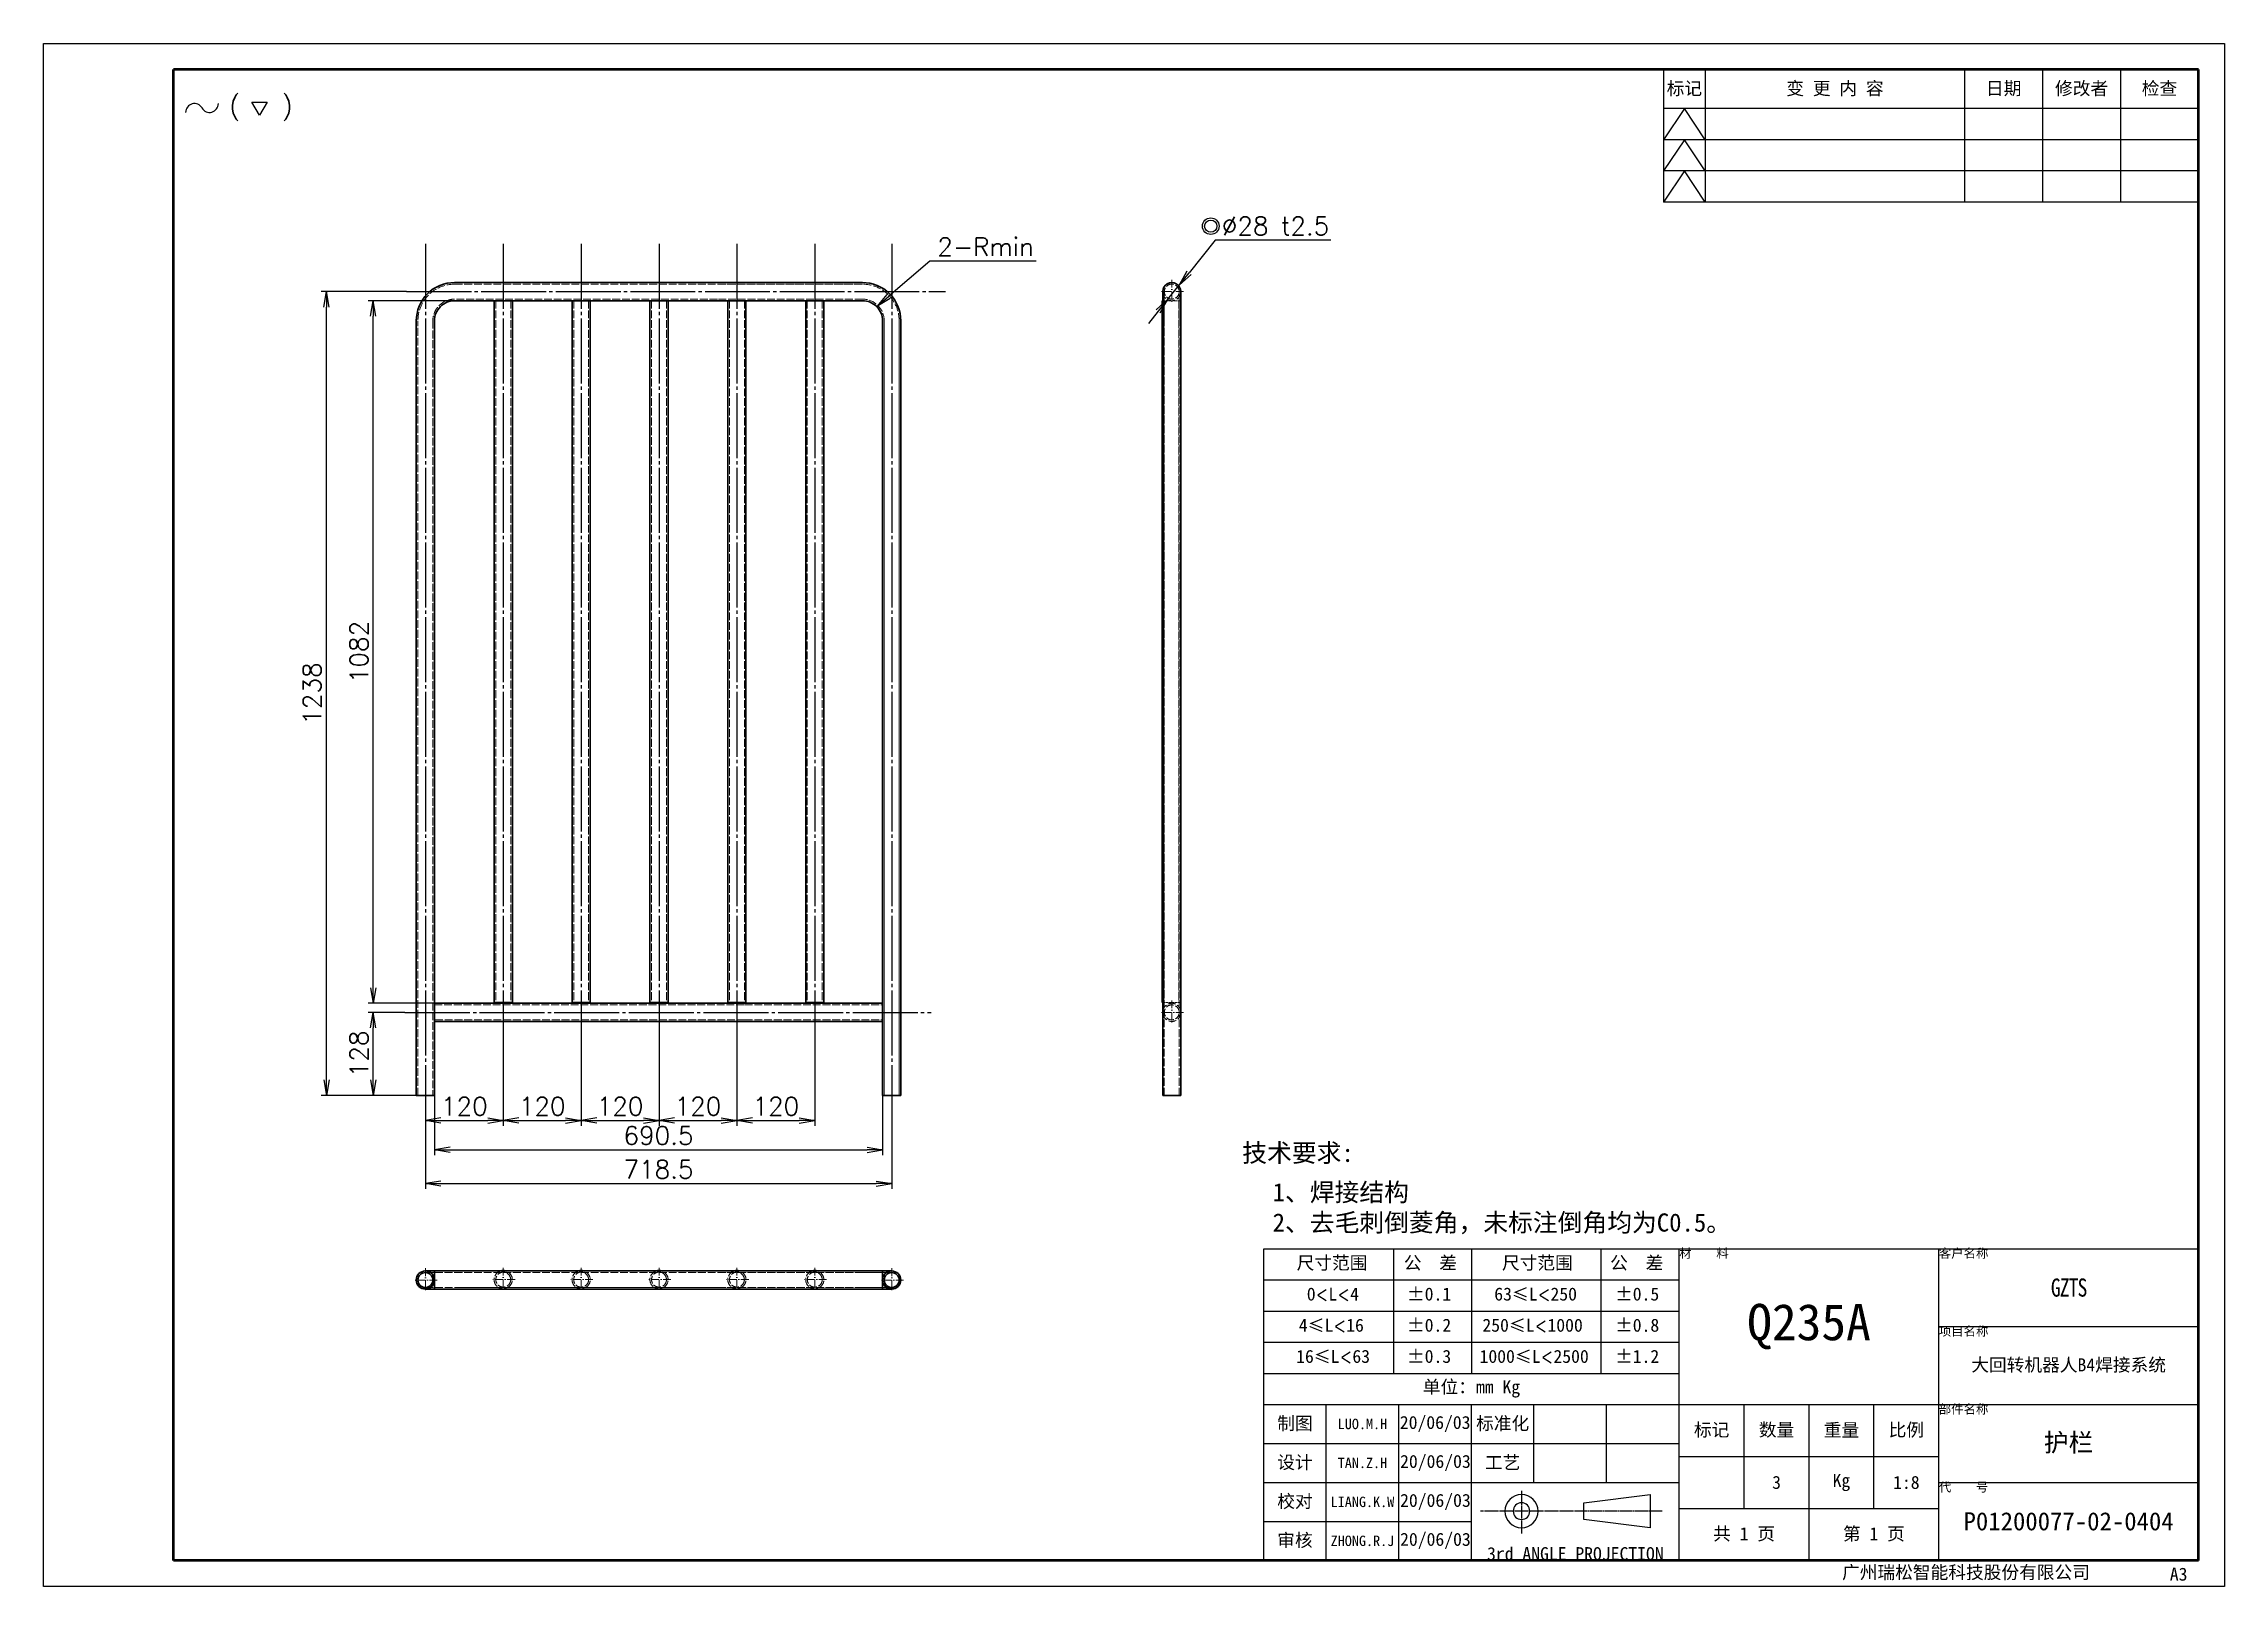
# Model space of a CAD drawing. Header units: millimetres. Extents: x -73083 to 81340, y -6859 to 6812.
# Drawn here: x 29747 to 33107, y -6850 to -4474 of the extents above; entities that cross this region are included whole.
import ezdxf

# ---------------------------------------------------------------- set-up
doc = ezdxf.new("R2010")
doc.units = ezdxf.units.MM
for name, pattern in [('AM_ISO02W050', [7.5, 6, -1.5]), ('AM_ISO08W050', [18, 12, -1.5, 3, -1.5]), ('CENTER-HOKUTO', [23, 20, -1, 1, -1]), ('DASHDOT', [18.5, 12, -3, 0.5, -3]), ('DASHED', [15, 12, -3])]:
    doc.linetypes.add(name, pattern=pattern)
doc.layers.add('A3', color=7, linetype='Continuous', plot=False)
for name, color, linetype, lineweight in [('AM_7', 2, 'AM_ISO08W050', 25), ('AM_HID', 1, 'AM_ISO02W050', 25), ('AM_VIS', 7, 'Continuous', 50), ('SOLID LINE', 7, 'Continuous', 30)]:
    doc.layers.add(name, color=color, linetype=linetype, lineweight=lineweight)
doc.layers.add('title_frame', color=7, linetype='Continuous')
doc.layers.add('word_dim', color=253, linetype='Continuous')
doc.styles.get("Standard").update_dxf_attribs({"font": 'romans.shx', "bigfont": 'bigfont.shx'})
doc.dimstyles.new('RS-1-8', dxfattribs={"dimscale": 8, "dimtxt": 3.5, "dimasz": 3, "dimexe": 1, "dimexo": 0, "dimgap": 1, "dimtad": 3, "dimdsep": 46, "dimtxsty": 'Standard', "dimblk1": 'OPEN', "dimblk2": 'OPEN', "dimsah": 1, "dimcen": 0, "dimclrd": 256, "dimclre": 256, "dimclrt": 3, "dimadec": 0, "dimazin": 0, "dimtfac": 1, "dimtmove": 0, "dimatfit": 3, "dimfxl": 0, "dimtolj": 1, "dimtzin": 0, "dimarcsym": 0})
doc.dimstyles.new('RS-1-8$3', dxfattribs={"dimscale": 8, "dimtxt": 3.5, "dimasz": 3, "dimexe": 1, "dimexo": 0, "dimgap": 1, "dimtad": 3, "dimtoh": 1, "dimdsep": 46, "dimtxsty": 'Standard', "dimblk1": 'OPEN', "dimblk2": 'OPEN', "dimsah": 1, "dimcen": 0, "dimclrd": 256, "dimclre": 256, "dimclrt": 3, "dimadec": 0, "dimazin": 0, "dimtfac": 1, "dimtmove": 0, "dimatfit": 3, "dimfxl": 0, "dimtolj": 1, "dimtzin": 0, "dimarcsym": 0})
doc.dimstyles.new('RS-1-8$4', dxfattribs={"dimscale": 8, "dimtxt": 3.5, "dimasz": 3, "dimexe": 1, "dimexo": 0, "dimgap": 1, "dimtad": 3, "dimtoh": 1, "dimdsep": 46, "dimtxsty": 'Standard', "dimblk1": 'OPEN', "dimblk2": 'OPEN', "dimsah": 1, "dimcen": 0, "dimclrd": 256, "dimclre": 256, "dimclrt": 3, "dimadec": 0, "dimazin": 0, "dimtfac": 1, "dimtmove": 0, "dimatfit": 3, "dimfxl": 0, "dimtolj": 1, "dimtzin": 0, "dimarcsym": 0})

msp = doc.modelspace()

# ---------------------------------------------------------------- texts
at = {"layer": 'SOLID LINE', "ltscale": 0.5}
for s, insert, char_height, width, attachment_point in [('\\pt120;{\\fSimHei|b0|i0|c134|p2;\\C3;标记}', (32274.62135, -4544.23226), 20, 64, 5), ('\\pt120;{\\fSimHei|b0|i0|c134|p2;\\C3;变 更 内 容}', (32506.62135, -4544.23226), 20, 400, 5), ('\\pt120;{\\fSimHei|b0|i0|c134|p2;\\C3;日期}', (32766.62135, -4544.23226), 20, 120, 5), ('\\pt120;{\\fSimHei|b0|i0|c134|p2;\\C3;修改者}', (32886.62135, -4544.23226), 20, 120, 5), ('\\pt120;{\\fSimHei|b0|i0|c134|p2;\\C3;检查}', (33006.62135, -4544.23226), 20, 120, 5), ('\\pt168;{\\fSimHei|b0|i0|c134|p2;\\C3;技术要求:}', (31593.42882, -6168.56079), 28, 240.4842079, 1), ('\\pt168;{\\fSimHei|b0|i0|c134|p2;\\C3;\\P1、焊接结构\\P2、去毛刺倒菱角，未标注倒角均为C0.5。}', (31640.22341, -6182.49045), 28, 892.7274818, 1), ('\\pt120;{\\fSimHei|b0|i0|c134|p2;\\C3;尺寸范围}', (31677.18105, -6342.00076), 20, 362.4121507, 1), ('\\pt120;{\\fSimHei|b0|i0|c134|p2;\\C3;公  差}', (31842.41098, -6342.00076), 20, 362.4121507, 1), ('\\pt120;{\\fSimHei|b0|i0|c134|p2;\\C3;尺寸范围}', (31993.56067, -6342.00076), 20, 362.4121507, 1), ('\\pt120;{\\fSimHei|b0|i0|c134|p2;\\C3;公  差}', (32160.26984, -6342.00076), 20, 362.4121507, 1), ('{\\fSimHei|b0|i0|c134|p2;\\C3;材    料}', (32266.62135, -6330.23226), 14, 400, 1), ('\\pt84;{\\fSimHei|b0|i0|c134|p2;\\C3;客户名称}', (32666.62135, -6330.23226), 14, 400, 1), ('{\\fSimHei|b0|i0|c134|p2;\\W0.8;\\T0.9;\\C3;GZTS}', (32866.62135, -6390.23226), 28, 400, 5), ('\\pt120;{\\fSimHei|b0|i0|c134|p2;\\C3;0\\Fromans,bigfont|c134;\\H0.9583x;<\\fSimHei|b0|i0|c134|p2;\\H1.044x;L\\Fromans,bigfont|c134;\\H0.9583x;<\\fSimHei|b0|i0|c134|p2;\\H1.044x;4}', (31692.8656, -6390.00076), 20, 362.4121507, 1), ('\\pt120;{\\fSimHei|b0|i0|c134|p2;\\C3;%%P0.1}', (31847.28008, -6390.00076), 20, 362.4121507, 1), ('\\pt120;{\\fSimHei|b0|i0|c134|p2;\\C3;63\\H0.9583x;≤\\H1.044x;L\\Fromans,bigfont|c134;\\H0.9579x;<\\fSimHei|b0|i0|c134|p2;\\H1.044x;250}', (31981.6908, -6390.00076), 20, 362.4121507, 1), ('\\pt120;{\\fSimHei|b0|i0|c134|p2;\\C3;%%P0.5}', (32167.84268, -6390.00076), 20, 362.4121507, 1), ('\\pt336;{\\fSimHei|b0|i0|c134|p2;\\C3;Q235A}', (32466.62135, -6450.23226), 56, 400, 5), ('\\pt120;{\\fSimHei|b0|i0|c134|p2;\\C3;4\\H0.9583x;≤\\H1.043x;L\\Fromans,bigfont|c134;\\H0.9588x;<\\fSimHei|b0|i0|c134|p2;\\H1.043x;16}', (31680.59347, -6438.00076), 20, 362.4121507, 1), ('\\pt120;{\\fSimHei|b0|i0|c134|p2;\\C3;%%P0.2}', (31847.28008, -6438.00076), 20, 362.4121507, 1), ('\\pt120;{\\fSimHei|b0|i0|c134|p2;\\C3;250\\H0.9583x;≤\\H1.044x;L\\Fromans,bigfont|c134;\\H0.9579x;<\\fSimHei|b0|i0|c134|p2;\\H1.044x;1000}', (31963.42968, -6438.00076), 20, 362.4121507, 1), ('\\pt120;{\\fSimHei|b0|i0|c134|p2;\\C3;%%P0.8}', (32167.84268, -6438.00076), 20, 362.4121507, 1), ('\\pt84;{\\fSimHei|b0|i0|c134|p2;\\C3;项目名称}', (32666.62135, -6450.23226), 14, 400, 1), ('\\pt120;{\\fSimHei|b0|i0|c134|p2;\\C3;%%P0.3}', (31847.28008, -6486.00076), 20, 362.4121507, 1), ('\\pt120;{\\fSimHei|b0|i0|c134|p2;\\C3;%%P1.2}', (32167.84268, -6486.00076), 20, 362.4121507, 1), ('\\pt120;{\\fSimHei|b0|i0|c134|p2;\\C3;16\\H0.9583x;≤\\H1.044x;L\\Fromans,bigfont|c134;\\H0.9579x;<\\fSimHei|b0|i0|c134|p2;\\H1.044x;63}', (31676.47308, -6486.00076), 20, 362.4121507, 1), ('{\\fSimHei|b0|i0|c134|p2;\\C3;大回转机器人B4焊接系统}', (32866.62135, -6510.23226), 20, 400, 5), ('\\pt120;{\\fSimHei|b0|i0|c134|p2;\\C3;单位：mm Kg}', (31946.62135, -6546.23226), 20, 640, 5), ('\\pt84;{\\fSimHei|b0|i0|c134|p2;\\C3;部件名称}', (32666.62135, -6570.23226), 14, 400, 1), ('\\pt120;{\\fSimHei|b0|i0|c134|p2;\\C3;制图}', (31674.62135, -6600.23226), 20, 96, 5), ('\\pt60;{\\fSimHei|b0|i0|c134|p2;\\C3;制图}', (31674.62135, -6600.23226), 20, 96, 5), ('\\pt288;{\\fSimHei|b0|i0|c134|p2;\\H0.8x;\\C3;LUO.M.H}', (31778.62135, -6600.23226), 20, 112, 5), ('\\pt60;{\\fSimHei|b0|i0|c134|p2;\\C3;20/06/03}', (31890.62135, -6600.23226), 20, 112, 5), ('\\pt120;{\\fSimHei|b0|i0|c134|p2;\\C3;标准化}', (31994.62135, -6600.23226), 20, 96, 5), ('\\pt120;{\\fSimHei|b0|i0|c134|p2;\\C3;标记}', (32316.62135, -6610.23226), 20, 100, 5), ('\\pt120;{\\fSimHei|b0|i0|c134|p2;\\C3;数量}', (32416.62135, -6610.23226), 20, 100, 5), ('\\pt120;{\\fSimHei|b0|i0|c134|p2;\\C3;重量}', (32516.62135, -6610.23226), 20, 100, 5), ('\\pt120;{\\fSimHei|b0|i0|c134|p2;\\C3;比例}', (32616.62135, -6610.23226), 20, 100, 5), ('{\\fSimHei|b0|i0|c134|p2;\\C3;护栏}', (32866.62135, -6630.23226), 28, 400, 5), ('\\pt120;{\\fSimHei|b0|i0|c134|p2;\\C3;设计}', (31674.62135, -6660.23226), 20, 96, 5), ('\\pt60;{\\fSimHei|b0|i0|c134|p2;\\C3;设计}', (31674.62135, -6660.23226), 20, 96, 5), ('\\pt288;{\\fSimHei|b0|i0|c134|p2;\\H0.8x;\\C3;TAN.Z.H}', (31778.62135, -6660.23226), 20, 112, 5), ('\\pt60;{\\fSimHei|b0|i0|c134|p2;\\C3;20/06/03}', (31891.02643, -6660.23226), 20, 111.1898286, 5), ('\\pt120;{\\fSimHei|b0|i0|c134|p2;\\C3;工艺}', (31994.62135, -6660.23226), 20, 96, 5), ('\\pt120;{\\fSimHei|b0|i0|c134|p2;\\C3;3}', (32416.62135, -6690.23226), 20, 100, 5), ('\\pt120;{\\fSimHei|b0|i0|c134|p2;\\C3;Kg}', (32516.62135, -6690.23226), 20, 100, 5), ('\\pt120;{\\fSimHei|b0|i0|c134|p2;\\C3;1:8}', (32616.62135, -6690.23226), 20, 100, 5), ('\\pt120;{\\fSimHei|b0|i0|c134|p2;\\C3;校对}', (31674.62135, -6720.23226), 20, 96, 5), ('\\pt60;{\\fSimHei|b0|i0|c134|p2;\\C3;校对}', (31674.62135, -6720.23226), 20, 96, 5), ('\\pt288;{\\fSimHei|b0|i0|c134|p2;\\H0.8x;\\C3;LIANG.K.W}', (31778.62135, -6720.23226), 20, 112, 5), ('\\pt60;{\\fSimHei|b0|i0|c134|p2;\\C3;20/06/03}', (31891.02643, -6720.23226), 20, 111.1898286, 5), ('\\pt84;{\\fSimHei|b0|i0|c134|p2;\\C3;代    号}', (32666.62135, -6690.23226), 14, 400, 1), ('{\\fSimHei|b0|i0|c134|p2;\\C3;P01200077-02-0404}', (32866.62135, -6750.23226), 28, 400, 5), ('\\pt120;{\\fSimHei|b0|i0|c134|p2;\\C3;审核}', (31674.62135, -6780.23226), 20, 96, 5), ('\\pt60;{\\fSimHei|b0|i0|c134|p2;\\C3;审核}', (31674.62135, -6780.23226), 20, 96, 5), ('\\pt288;{\\fSimHei|b0|i0|c134|p2;\\H0.8x;\\C3;ZHONG.R.J}', (31778.62135, -6780.23226), 20, 112, 5), ('\\pt60;{\\fSimHei|b0|i0|c134|p2;\\C3;20/06/03}', (31891.02643, -6780.23226), 20, 111.1898286, 5), ('\\pt120;{\\fSimHei|b0|i0|c134|p2;\\C3;共 1 页}', (32366.62135, -6770.23226), 20, 200, 5), ('\\pt120;{\\fSimHei|b0|i0|c134|p2;\\C3;第 1 页}', (32566.62135, -6770.23226), 20, 200, 5), ('{\\fSimHei|b0|i0|c134|p2;\\C3;3rd ANGLE PROJECTION}', (32106.62135, -6810.23226), 20, 320, 8), ('\\pt120;{\\fSimHei|b0|i0|c134|p2;\\C3;广州瑞松智能科技股份有限公司}', (32517.57026, -6818.51608), 20, 628.4944651, 1), ('\\pt120;{\\fSimHei|b0|i0|c134|p2;\\C3;A3}', (33022.53231, -6821.4115), 20, 628.4944651, 1)]:
    msp.add_mtext(s, dxfattribs=dict(at, insert=insert, char_height=char_height, width=width, attachment_point=attachment_point))
at = {"layer": 'SOLID LINE', "ltscale": 0.5, "insert": (31959.04009, -6486.00076), "char_height": 20, "width": 362.4121507, "attachment_point": 1, "line_spacing_factor": 0.72}
msp.add_mtext('\\pt120;{\\fSimHei|b0|i0|c134|p2;\\C3;1000\\H0.9583x;≤\\H1.044x;L\\Fromans,bigfont|c134;\\H0.9579x;<\\fSimHei|b0|i0|c134|p2;\\H1.044x;2500}', dxfattribs=at)

# ---------------------------------------------------------------- blocks, each defined once
blk = doc.blocks.new('shiage0')
at = {"layer": 'word_dim', "color": 3, "linetype": 'Continuous'}
for centre, start, end in [((1.69, 0), 30, 180), ((4.61, 1.69), 210, 0)]:
    blk.add_arc(centre, 1.69, start, end, dxfattribs=at)
blk = doc.blocks.new('12')
at = {"layer": 'title_frame', "color": 3, "linetype": 'Continuous'}
blk.add_lwpolyline([(20.46, 3.03), (19.01, 5.53), (21.9, 5.53)], close=True, dxfattribs=at)
blk.add_blockref('shiage0', (6.23, 3.56), dxfattribs=at)
blk.add_text('(   )', height=3.5, dxfattribs=at).set_placement((14.64, 3.08))
blk = doc.blocks.new('_Open')
at = {"color": 0, "lineweight": -2}
for p, q in [((-1, 0.17), (0, 0)), ((-1, -0.17), (0, 0)), ((0, 0), (-1, 0))]:
    blk.add_line(p, q, dxfattribs=at)
blk = doc.blocks.new('*D442')
at = {"layer": 'DEFPOINTS', "color": 0, "ltscale": 5}
for p in [(30334.8, -6114.2), (31053.3, -6114.2), (31053.3, -6230)]:
    blk.add_point(p, dxfattribs=at)
at = {"layer": 'word_dim', "lineweight": -2, "ltscale": 5}
for p, q in [((30334.8, -6114.2), (30334.8, -6238)), ((31053.3, -6114.2), (31053.3, -6238)), ((30358.8, -6230), (31029.3, -6230))]:
    blk.add_line(p, q, dxfattribs=at)
at = {"layer": 'word_dim', "lineweight": -2, "ltscale": 5, "xscale": 24, "yscale": 24, "zscale": 24, "rotation": 180}
blk.add_blockref('_Open', (30334.8, -6230), dxfattribs=at)
at = {"layer": 'word_dim', "lineweight": -2, "ltscale": 5, "xscale": 24, "yscale": 24, "zscale": 24}
blk.add_blockref('_Open', (31053.3, -6230), dxfattribs=at)
at = {"layer": 'word_dim', "color": 3, "ltscale": 5, "insert": (30694, -6208), "char_height": 28, "attachment_point": 5}
blk.add_mtext('\\A1;718.5', dxfattribs=at)
blk = doc.blocks.new('*D443')
at = {"layer": 'DEFPOINTS', "color": 0, "ltscale": 5}
for p in [(30182.3, -4856.2), (30305.7, -4856.2), (30320.8, -6094.2)]:
    blk.add_point(p, dxfattribs=at)
at = {"layer": 'word_dim', "lineweight": -2, "ltscale": 5}
for p, q in [((30305.7, -4856.2), (30174.3, -4856.2)), ((30182.3, -6070.2), (30182.3, -4880.2)), ((30320.8, -6094.2), (30174.3, -6094.2))]:
    blk.add_line(p, q, dxfattribs=at)
at = {"layer": 'word_dim', "lineweight": -2, "ltscale": 5, "xscale": 24, "yscale": 24, "zscale": 24}
for p, rotation in [((30182.3, -4856.2), 90), ((30182.3, -6094.2), 270)]:
    blk.add_blockref('_Open', p, dxfattribs=dict(at, rotation=rotation))
at = {"layer": 'word_dim', "color": 3, "ltscale": 5, "insert": (30160.3, -5475.2), "char_height": 28, "attachment_point": 5, "rotation": 90}
blk.add_mtext('\\A1;1238', dxfattribs=at)
blk = doc.blocks.new('*D444')
at = {"layer": 'DEFPOINTS', "color": 0, "ltscale": 5}
for p in [(30254.5, -5966.2), (30303.4, -5966.2), (30320.8, -6094.2)]:
    blk.add_point(p, dxfattribs=at)
at = {"layer": 'word_dim', "lineweight": -2, "ltscale": 5}
for p, q in [((30303.4, -5966.2), (30246.5, -5966.2)), ((30254.5, -6070.2), (30254.5, -5990.2)), ((30320.8, -6094.2), (30246.5, -6094.2))]:
    blk.add_line(p, q, dxfattribs=at)
at = {"layer": 'word_dim', "lineweight": -2, "ltscale": 5, "xscale": 24, "yscale": 24, "zscale": 24}
for p, rotation in [((30254.5, -5966.2), 90), ((30254.5, -6094.2), 270)]:
    blk.add_blockref('_Open', p, dxfattribs=dict(at, rotation=rotation))
at = {"layer": 'word_dim', "color": 3, "ltscale": 5, "insert": (30232.5, -6030.2), "char_height": 28, "attachment_point": 5, "rotation": 90}
blk.add_mtext('\\A1;128', dxfattribs=at)
blk = doc.blocks.new('*D445')
at = {"layer": 'DEFPOINTS', "color": 0, "ltscale": 5}
for p in [(30348.8, -6094.2), (31039.3, -6094.2), (31039.3, -6177.9)]:
    blk.add_point(p, dxfattribs=at)
at = {"layer": 'word_dim', "lineweight": -2, "ltscale": 5}
for p, q in [((30348.8, -6094.2), (30348.8, -6185.9)), ((31039.3, -6094.2), (31039.3, -6185.9)), ((30372.8, -6177.9), (31015.3, -6177.9))]:
    blk.add_line(p, q, dxfattribs=at)
at = {"layer": 'word_dim', "lineweight": -2, "ltscale": 5, "xscale": 24, "yscale": 24, "zscale": 24, "rotation": 180}
blk.add_blockref('_Open', (30348.8, -6177.9), dxfattribs=at)
at = {"layer": 'word_dim', "lineweight": -2, "ltscale": 5, "xscale": 24, "yscale": 24, "zscale": 24}
blk.add_blockref('_Open', (31039.3, -6177.9), dxfattribs=at)
at = {"layer": 'word_dim', "color": 3, "ltscale": 5, "insert": (30694, -6155.9), "char_height": 28, "attachment_point": 5}
blk.add_mtext('\\A1;690.5', dxfattribs=at)
blk = doc.blocks.new('*D446')
at = {"layer": 'DEFPOINTS', "color": 0, "ltscale": 5}
for p in [(30454.8, -5971.2), (30334.8, -6114.2), (30454.8, -6132.8)]:
    blk.add_point(p, dxfattribs=at)
at = {"layer": 'word_dim', "lineweight": -2, "ltscale": 5}
for p, q in [((30454.8, -5971.2), (30454.8, -6140.8)), ((30334.8, -6114.2), (30334.8, -6140.8)), ((30358.8, -6132.8), (30430.8, -6132.8))]:
    blk.add_line(p, q, dxfattribs=at)
at = {"layer": 'word_dim', "lineweight": -2, "ltscale": 5, "xscale": 24, "yscale": 24, "zscale": 24, "rotation": 180}
blk.add_blockref('_Open', (30334.8, -6132.8), dxfattribs=at)
at = {"layer": 'word_dim', "lineweight": -2, "ltscale": 5, "xscale": 24, "yscale": 24, "zscale": 24}
blk.add_blockref('_Open', (30454.8, -6132.8), dxfattribs=at)
at = {"layer": 'word_dim', "color": 3, "ltscale": 5, "insert": (30394.8, -6110.8), "char_height": 28, "attachment_point": 5}
blk.add_mtext('\\A1;120', dxfattribs=at)
blk = doc.blocks.new('*D447')
at = {"layer": 'DEFPOINTS', "color": 0, "ltscale": 5}
for p in [(30454.8, -5971.2), (30574.8, -5966.2), (30574.8, -6132.8)]:
    blk.add_point(p, dxfattribs=at)
at = {"layer": 'word_dim', "lineweight": -2, "ltscale": 5}
for p, q in [((30454.8, -5971.2), (30454.8, -6140.8)), ((30574.8, -5966.2), (30574.8, -6140.8)), ((30478.8, -6132.8), (30550.8, -6132.8))]:
    blk.add_line(p, q, dxfattribs=at)
at = {"layer": 'word_dim', "lineweight": -2, "ltscale": 5, "xscale": 24, "yscale": 24, "zscale": 24, "rotation": 180}
blk.add_blockref('_Open', (30454.8, -6132.8), dxfattribs=at)
at = {"layer": 'word_dim', "lineweight": -2, "ltscale": 5, "xscale": 24, "yscale": 24, "zscale": 24}
blk.add_blockref('_Open', (30574.8, -6132.8), dxfattribs=at)
at = {"layer": 'word_dim', "color": 3, "ltscale": 5, "insert": (30514.8, -6110.8), "char_height": 28, "attachment_point": 5}
blk.add_mtext('\\A1;120', dxfattribs=at)
blk = doc.blocks.new('*D448')
at = {"layer": 'DEFPOINTS', "color": 0, "ltscale": 5}
for p in [(30574.8, -5971.2), (30694.8, -5971.2), (30694.8, -6132.8)]:
    blk.add_point(p, dxfattribs=at)
at = {"layer": 'word_dim', "lineweight": -2, "ltscale": 5}
for p, q in [((30574.8, -5971.2), (30574.8, -6140.8)), ((30694.8, -5971.2), (30694.8, -6140.8)), ((30598.8, -6132.8), (30670.8, -6132.8))]:
    blk.add_line(p, q, dxfattribs=at)
at = {"layer": 'word_dim', "lineweight": -2, "ltscale": 5, "xscale": 24, "yscale": 24, "zscale": 24, "rotation": 180}
blk.add_blockref('_Open', (30574.8, -6132.8), dxfattribs=at)
at = {"layer": 'word_dim', "lineweight": -2, "ltscale": 5, "xscale": 24, "yscale": 24, "zscale": 24}
blk.add_blockref('_Open', (30694.8, -6132.8), dxfattribs=at)
at = {"layer": 'word_dim', "color": 3, "ltscale": 5, "insert": (30634.8, -6110.8), "char_height": 28, "attachment_point": 5}
blk.add_mtext('\\A1;120', dxfattribs=at)
blk = doc.blocks.new('*D449')
at = {"layer": 'DEFPOINTS', "color": 0, "ltscale": 5}
for p in [(30694.8, -5971.2), (30814.8, -5971.2), (30814.8, -6132.8)]:
    blk.add_point(p, dxfattribs=at)
at = {"layer": 'word_dim', "lineweight": -2, "ltscale": 5}
for p, q in [((30694.8, -5971.2), (30694.8, -6140.8)), ((30814.8, -5971.2), (30814.8, -6140.8)), ((30718.8, -6132.8), (30790.8, -6132.8))]:
    blk.add_line(p, q, dxfattribs=at)
at = {"layer": 'word_dim', "lineweight": -2, "ltscale": 5, "xscale": 24, "yscale": 24, "zscale": 24, "rotation": 180}
blk.add_blockref('_Open', (30694.8, -6132.8), dxfattribs=at)
at = {"layer": 'word_dim', "lineweight": -2, "ltscale": 5, "xscale": 24, "yscale": 24, "zscale": 24}
blk.add_blockref('_Open', (30814.8, -6132.8), dxfattribs=at)
at = {"layer": 'word_dim', "color": 3, "ltscale": 5, "insert": (30754.8, -6110.8), "char_height": 28, "attachment_point": 5}
blk.add_mtext('\\A1;120', dxfattribs=at)
blk = doc.blocks.new('*D450')
at = {"layer": 'DEFPOINTS', "color": 0, "ltscale": 5}
for p in [(30814.8, -5971.2), (30934.8, -5971.2), (30934.8, -6132.8)]:
    blk.add_point(p, dxfattribs=at)
at = {"layer": 'word_dim', "lineweight": -2, "ltscale": 5}
for p, q in [((30814.8, -5971.2), (30814.8, -6140.8)), ((30934.8, -5971.2), (30934.8, -6140.8)), ((30838.8, -6132.8), (30910.8, -6132.8))]:
    blk.add_line(p, q, dxfattribs=at)
at = {"layer": 'word_dim', "lineweight": -2, "ltscale": 5, "xscale": 24, "yscale": 24, "zscale": 24, "rotation": 180}
blk.add_blockref('_Open', (30814.8, -6132.8), dxfattribs=at)
at = {"layer": 'word_dim', "lineweight": -2, "ltscale": 5, "xscale": 24, "yscale": 24, "zscale": 24}
blk.add_blockref('_Open', (30934.8, -6132.8), dxfattribs=at)
at = {"layer": 'word_dim', "color": 3, "ltscale": 5, "insert": (30874.8, -6110.8), "char_height": 28, "attachment_point": 5}
blk.add_mtext('\\A1;120', dxfattribs=at)
blk = doc.blocks.new('*D451')
at = {"layer": 'DEFPOINTS', "color": 0, "ltscale": 5}
for p in [(31004.8, -4901.1), (31030.2, -4879.3)]:
    blk.add_point(p, dxfattribs=at)
at = {"layer": 'word_dim', "lineweight": -2, "ltscale": 5}
for p, q in [((31112, -4809.1), (31048.4, -4863.6)), ((31276, -4809.1), (31112, -4809.1))]:
    blk.add_line(p, q, dxfattribs=at)
at = {"layer": 'word_dim', "lineweight": -2, "ltscale": 5, "xscale": 24, "yscale": 24, "zscale": 24, "rotation": 220.637170508724}
blk.add_blockref('_Open', (31030.2, -4879.3), dxfattribs=at)
at = {"layer": 'word_dim', "color": 3, "ltscale": 5, "insert": (31198, -4787.1), "char_height": 28, "attachment_point": 5}
blk.add_mtext('\\A1;{\\Fromans,bigfont|c134;2-Rmin}', dxfattribs=at)
blk = doc.blocks.new('*D452')
at = {"layer": 'DEFPOINTS', "color": 0, "linetype": 'Continuous', "ltscale": 5}
for p in [(31478.8, -4867.8), (31496.4, -4846)]:
    blk.add_point(p, dxfattribs=at)
at = {"layer": 'word_dim', "linetype": 'Continuous', "lineweight": -2, "ltscale": 5}
for p, q in [((31551.6, -4777.1), (31511.4, -4827.2)), ((31729.7, -4777.1), (31551.6, -4777.1)), ((31478.8, -4867.8), (31496.4, -4846)), ((31463.8, -4886.5), (31448.8, -4905.2))]:
    blk.add_line(p, q, dxfattribs=at)
at = {"layer": 'word_dim', "linetype": 'Continuous', "lineweight": -2, "ltscale": 5, "xscale": 24, "yscale": 24, "zscale": 24}
for p, rotation in [((31496.4, -4846), 231.2568683288804), ((31478.8, -4867.8), 51.25686832888045)]:
    blk.add_blockref('_Open', p, dxfattribs=dict(at, rotation=rotation))
at = {"layer": 'word_dim', "color": 3, "linetype": 'Continuous', "ltscale": 5, "insert": (31644.7, -4755.1), "char_height": 28, "attachment_point": 5}
blk.add_mtext('\\A1;∅28 t2.5', dxfattribs=at)
blk = doc.blocks.new('*D453')
at = {"layer": 'DEFPOINTS', "color": 0, "ltscale": 5}
for p in [(30254.5, -4870.2), (30440.8, -4870.2), (30348.8, -5952.2)]:
    blk.add_point(p, dxfattribs=at)
at = {"layer": 'word_dim', "lineweight": -2, "ltscale": 5}
for p, q in [((30440.8, -4870.2), (30246.5, -4870.2)), ((30254.5, -5928.2), (30254.5, -4894.2)), ((30348.8, -5952.2), (30246.5, -5952.2))]:
    blk.add_line(p, q, dxfattribs=at)
at = {"layer": 'word_dim', "lineweight": -2, "ltscale": 5, "xscale": 24, "yscale": 24, "zscale": 24}
for p, rotation in [((30254.5, -4870.2), 90), ((30254.5, -5952.2), 270)]:
    blk.add_blockref('_Open', p, dxfattribs=dict(at, rotation=rotation))
at = {"layer": 'word_dim', "color": 3, "ltscale": 5, "insert": (30232.5, -5411.2), "char_height": 28, "attachment_point": 5, "rotation": 90}
blk.add_mtext('\\A1;1082', dxfattribs=at)

# ---------------------------------------------------------------- dimensions: what is measured, and where the dimension line sits
at = {"layer": 'word_dim', "linetype": 'Continuous', "ltscale": 5}
dim = msp.add_diameter_dim_2p(p1=(31478.84293, -4867.79372), p2=(31496.36617, -4845.95486), text='<> t2.5', dimstyle='RS-1-8$3', dxfattribs=at)
dim.commit()
dim.dimension.update_dxf_attribs({"geometry": '*D452', "text_midpoint": (31644.6574, -4777.12958), "dimtype": 163})
at = {"layer": 'word_dim', "ltscale": 5}
dim = msp.add_radius_dim(center=(31004.7974, -4901.0767), mpoint=(31030.21885, -4879.25927), text='{\\Fromans,bigfont|c134;2-Rmin}', dimstyle='RS-1-8$4', override={"dimtofl": 0}, dxfattribs=at)
dim.commit()
dim.dimension.update_dxf_attribs({"geometry": '*D451', "text_midpoint": (31197.95984, -4809.10673), "dimtype": 164})
for base, p1, p2, picture, middle in [((30182.25366, -4856.17958), (30320.79855, -6094.17957), (30305.73727, -4856.17958), '*D443', (30160.25366, -5475.17957)), ((30254.4693, -4870.17958), (30348.79855, -5952.17957), (30440.79753, -4870.17958), '*D453', (30232.4693, -5411.17957)), ((30254.4693, -5966.17957), (30320.79855, -6094.17957), (30303.38965, -5966.17957), '*D444', (30232.4693, -6030.17957))]:
    dim = msp.add_linear_dim(base=base, p1=p1, p2=p2, angle=90, dimstyle='RS-1-8', dxfattribs=at)
    dim.commit()
    dim.dimension.update_dxf_attribs({"geometry": picture, "text_midpoint": middle})
for base, p1, p2, picture, middle in [((30454.79753, -6132.77589), (30334.79855, -6114.17957), (30454.79753, -5971.17957), '*D446', (30394.79804, -6110.77589)), ((30574.7975, -6132.77589), (30454.79753, -5971.17957), (30574.7975, -5966.17957), '*D447', (30514.79751, -6110.77589)), ((30694.7975, -6132.77589), (30574.7975, -5971.17957), (30694.7975, -5971.17957), '*D448', (30634.7975, -6110.77589)), ((30814.7975, -6132.77589), (30694.7975, -5971.17957), (30814.7975, -5971.17957), '*D449', (30754.7975, -6110.77589)), ((30934.7975, -6132.77589), (30814.7975, -5971.17957), (30934.7975, -5971.17957), '*D450', (30874.7975, -6110.77589)), ((31053.29854, -6229.99711), (30334.79855, -6114.17957), (31053.29854, -6114.17957), '*D442', (30694.04854, -6207.99711)), ((31039.29854, -6177.89113), (30348.79855, -6094.17957), (31039.29854, -6094.17957), '*D445', (30694.04854, -6155.89113))]:
    dim = msp.add_linear_dim(base=base, p1=p1, p2=p2, dimstyle='RS-1-8', dxfattribs=at)
    dim.commit()
    dim.dimension.update_dxf_attribs({"geometry": picture, "text_midpoint": middle})

# ---------------------------------------------------------------- linework, layer by layer
at = {"layer": 'A3', "linetype": 'Continuous'}
msp.add_lwpolyline([(29746.62135, -4474.23226), (33106.62135, -4474.23226), (33106.62135, -6850.23226), (29746.62135, -6850.23226)], close=True, dxfattribs=at)
at = {"layer": 'AM_7', "linetype": 'DASHDOT', "lineweight": 13}
for p, q in [((31484.83943, -4837.97951), (31484.83943, -4874.37959)), ((31503.0395, -4856.17958), (31466.63948, -4856.17958)), ((31503.0395, -5966.17957), (31466.63948, -5966.17957)), ((31484.83943, -5947.97957), (31484.83943, -5984.37956)), ((30352.99855, -6378.48659), (30316.59855, -6378.48659)), ((30334.79855, -6360.28664), (30334.79855, -6396.68666)), ((30472.99751, -6377.84706), (30436.59755, -6377.84706)), ((30454.79753, -6359.64699), (30454.79753, -6396.04701)), ((30592.99751, -6377.84706), (30556.59755, -6377.84706)), ((30574.7975, -6359.64699), (30574.7975, -6396.04701)), ((30712.99751, -6377.84706), (30676.59755, -6377.84706)), ((30694.7975, -6359.64699), (30694.7975, -6396.04701)), ((30832.99751, -6377.84706), (30796.59755, -6377.84706)), ((30814.7975, -6359.64699), (30814.7975, -6396.04701)), ((30952.99751, -6377.84706), (30916.59749, -6377.84706)), ((30934.7975, -6359.64699), (30934.7975, -6396.04701)), ((31071.49855, -6378.48659), (31035.09852, -6378.48659)), ((31053.29854, -6360.28664), (31053.29854, -6396.68666))]:
    msp.add_line(p, q, dxfattribs=at)
at = {"layer": 'AM_HID', "linetype": 'DASHED', "lineweight": 13}
for p, q in [((30379.79854, -4844.67958), (30784.79854, -4844.67958)), ((30784.79854, -4867.67958), (30379.79854, -4867.67958)), ((30440.79753, -4870.17958), (30468.79753, -4870.17958)), ((30443.29753, -4870.17958), (30443.29753, -5951.17957)), ((30466.29753, -4870.17958), (30466.29753, -5951.17957)), ((30560.7975, -4870.17958), (30588.7975, -4870.17958)), ((30563.2975, -4870.17958), (30563.2975, -5951.17957)), ((30586.2975, -4870.17958), (30586.2975, -5951.17957)), ((30680.7975, -4870.17958), (30708.7975, -4870.17958)), ((30683.2975, -4870.17958), (30683.2975, -5951.17957)), ((30706.2975, -4870.17958), (30706.2975, -5951.17957)), ((31008.29854, -4842.17958), (30784.79854, -4842.17958)), ((30784.79854, -4844.67958), (31008.29854, -4844.67958)), ((31008.29854, -4844.67958), (30784.79854, -4844.67958)), ((31008.29854, -4867.67958), (30784.79854, -4867.67958)), ((30828.7975, -4870.17958), (30800.7975, -4870.17958)), ((30803.2975, -4870.17958), (30803.2975, -5951.17957)), ((30826.2975, -4870.17958), (30826.2975, -5951.17957)), ((30948.7975, -4870.17958), (30920.7975, -4870.17958)), ((30923.2975, -4870.17958), (30923.2975, -5951.17957)), ((30946.2975, -4870.17958), (30946.2975, -5951.17957)), ((31470.83943, -4901.17958), (31470.83943, -4870.15218)), ((31472.6999, -4870.17958), (31472.6999, -5951.17957)), ((31472.6999, -4870.17958), (31472.6999, -5951.17957)), ((31472.6999, -4870.17958), (31472.6999, -5951.17957)), ((31472.6999, -4870.17958), (31472.6999, -5951.17957)), ((31472.6999, -4870.17958), (31472.6999, -5951.17957)), ((31473.33943, -4856.17958), (31473.33943, -4901.17958)), ((31473.33943, -4901.17958), (31473.33943, -4856.20107)), ((31495.6999, -4870.17958), (31495.6999, -5951.17957)), ((31495.6999, -4870.17958), (31495.6999, -5951.17957)), ((31495.6999, -4870.17958), (31495.6999, -5951.17957)), ((31495.6999, -4870.17958), (31495.6999, -5951.17957)), ((31495.6999, -4870.17958), (31495.6999, -5951.17957)), ((31496.33943, -4856.17958), (31496.33943, -4901.17958)), ((31498.1999, -4870.17958), (31498.1999, -5951.17957)), ((31498.1999, -4870.17958), (31498.1999, -5951.17957)), ((31498.1999, -4870.17958), (31498.1999, -5951.17957)), ((31498.1999, -4870.17958), (31498.1999, -5951.17957)), ((31498.1999, -4870.17958), (31498.1999, -5951.17957)), ((31498.83943, -4901.17958), (31498.83943, -4856.17946)), ((30323.29855, -6094.17957), (30323.29855, -4901.17958)), ((30346.29855, -4901.17958), (30346.29855, -6094.17957)), ((31039.29854, -4901.17958), (31039.29854, -6094.17957)), ((31041.79854, -4901.17958), (31041.79854, -6094.17957)), ((31041.79854, -6094.17957), (31041.79854, -4901.17958)), ((31064.79854, -4901.17958), (31064.79854, -6094.17957)), ((31064.79854, -6094.17957), (31064.79854, -4901.17958)), ((31067.29854, -6094.17957), (31067.29854, -4901.17958)), ((31470.83943, -5951.17965), (31470.83943, -4901.17958)), ((31473.33943, -6094.17957), (31473.33943, -4901.17958)), ((31473.33943, -6094.17957), (31473.33943, -4901.17958)), ((31496.33943, -6094.17957), (31496.33943, -4901.17958)), ((31496.33943, -6094.17957), (31496.33943, -4901.17958)), ((31498.83943, -6094.17957), (31498.83943, -4901.17958)), ((30348.79855, -5977.67957), (30348.79855, -5954.67957)), ((30348.79855, -5954.67957), (30826.79854, -5954.67957)), ((30826.79854, -5977.67957), (30348.79855, -5977.67957)), ((30826.79854, -5954.67957), (31039.29854, -5954.67957)), ((30826.79854, -5977.67957), (31039.29854, -5977.67957)), ((31039.29854, -5980.17957), (31039.29854, -5952.17957)), ((30826.79854, -6366.98659), (30348.79855, -6366.98659)), ((30348.79857, -6364.48659), (30379.79854, -6364.48659)), ((30379.79854, -6364.48659), (30784.79854, -6364.48659)), ((30379.79854, -6366.98659), (30784.79854, -6366.98659)), ((31008.29854, -6364.48659), (30784.79854, -6364.48659)), ((31008.29854, -6366.98659), (30784.79854, -6366.98659)), ((31039.29854, -6366.98659), (30826.79854, -6366.98659)), ((31008.29854, -6364.48659), (31039.29854, -6364.48659)), ((31008.29854, -6366.98659), (31053.29854, -6366.98659)), ((30334.82002, -6389.98659), (30379.79854, -6389.98659)), ((30826.79854, -6389.98659), (30348.79855, -6389.98659)), ((30784.79854, -6389.98659), (30379.79854, -6389.98659)), ((31008.29854, -6389.98659), (30784.79854, -6389.98659)), ((31039.29854, -6389.98659), (30826.79854, -6389.98659)), ((31008.29854, -6389.98659), (31053.29854, -6389.98659))]:
    msp.add_line(p, q, dxfattribs=at)
at = {"layer": 'AM_HID', "linetype": 'DASHED', "lineweight": 13, "ltscale": 0.334012}
for p, q in [((31484.1999, -4870.17958), (31470.83943, -4870.17958)), ((31470.83943, -5951.17957), (31484.1999, -5951.17957))]:
    msp.add_line(p, q, dxfattribs=at)
at = {"layer": 'AM_HID', "linetype": 'DASHED', "lineweight": 13, "ltscale": 0.35}
for p, q in [((31498.1999, -4870.17958), (31484.1999, -4870.17958)), ((31484.1999, -5951.17957), (31498.1999, -5951.17957))]:
    msp.add_line(p, q, dxfattribs=at)
at = {"layer": 'AM_HID', "linetype": 'DASHED', "lineweight": 13, "ltscale": 0.2875}
msp.add_line((30348.79855, -6378.48659), (30348.79855, -6366.98659), dxfattribs=at)
at = {"layer": 'AM_HID', "linetype": 'DASHED', "lineweight": 13, "ltscale": 0.019095}
msp.add_line((30335.58334, -6389.95986), (30334.82002, -6389.98659), dxfattribs=at)
at = {"layer": 'AM_HID', "linetype": 'DASHED', "lineweight": 13}
for points in [[(31496.33943, -4901.17958), (31496.33943, -4857.2079), (31496.33943, -4856.20558), (31496.3127, -4855.39479)], [(30334.01376, -6367.01344), (30335.25659, -6366.98659), (30349.13475, -6366.98659), (30379.79854, -6366.98659)]]:
    msp.add_lwpolyline(points, dxfattribs=at)
for centre, radius in [((31484.83943, -4856.17958), 11.5), ((31484.83943, -5966.17957), 14), ((31484.83943, -5966.17957), 11.5), ((30454.79753, -6377.84706), 11.5), ((30574.7975, -6377.84706), 11.5), ((30694.7975, -6377.84706), 11.5), ((30814.7975, -6377.84706), 11.5), ((30934.7975, -6377.84706), 11.5)]:
    msp.add_circle(centre, radius, dxfattribs=at)
for centre, radius, start, end in [((30379.79854, -4901.17958), 56.5, 90.0000025, 180.00000501), ((30379.79854, -4901.17958), 33.5, 90.0000025, 180.00000501), ((31008.29854, -4901.17958), 59, 0, 90.0000025), ((31008.29854, -4901.17958), 56.5, 0, 90.0000025), ((31008.29854, -4901.17958), 56.5, 0, 90.0000025), ((31008.29854, -4901.17958), 33.5, 0, 90.0000025), ((31008.29854, -4901.17958), 33.5, 0, 90.0000025), ((31008.29854, -4901.17958), 31, 0, 90.0000025), ((31484.82124, -4856.1769), 13.98195, 179.63744491, 183.92914327), ((31484.83943, -4856.17958), 14, 180.00002231, 0.00001565), ((31484.54036, -4856.18849), 11.20087, 180.06432171, 183.97210516), ((30454.79753, -6377.84706), 14, 180.00000501, 72.61424775), ((30454.79753, -6377.84706), 14, 107.38575726, 180.00000501), ((30574.7975, -6377.84706), 14, 180.00000501, 72.61424775), ((30574.7975, -6377.84706), 14, 107.38575726, 180.00000501), ((30694.7975, -6377.84706), 14, 180.00000501, 72.61424775), ((30694.7975, -6377.84706), 14, 107.38575726, 180.00000501), ((30814.7975, -6377.84706), 14, 180.00000501, 72.61424775), ((30814.7975, -6377.84706), 14, 107.38575726, 180.00000501), ((30934.7975, -6377.84706), 14, 180.00000501, 72.61424775), ((30934.7975, -6377.84706), 14, 107.38575726, 180.00000501), ((30334.796, -6378.50844), 13.9784, 269.63977332, 273.9295351)]:
    msp.add_arc(centre, radius, start, end, dxfattribs=at)
at = {"layer": 'AM_VIS', "linetype": 'Continuous'}
for p, q in [((33066.62135, -4514.23226), (29946.62135, -4514.23226)), ((29946.62135, -6810.23226), (29946.62135, -4514.23226)), ((33066.62135, -6810.23226), (33066.62135, -4514.23226)), ((33066.62135, -6810.23226), (29946.62135, -6810.23226))]:
    msp.add_line(p, q, dxfattribs=at)
at = {"layer": 'AM_VIS', "lineweight": 35}
for p, q in [((30379.79854, -4842.17958), (30784.79854, -4842.17958)), ((30379.79854, -4870.17958), (30440.79753, -4870.17958)), ((30468.79753, -4870.17958), (30440.79753, -4870.17958)), ((30440.79753, -4870.17958), (30440.79753, -5951.17957)), ((30468.79753, -4870.17958), (30560.7975, -4870.17958)), ((30468.79753, -4870.17958), (30468.79753, -5951.17957)), ((30588.7975, -4870.17958), (30560.7975, -4870.17958)), ((30560.7975, -4870.17958), (30560.7975, -5951.17957)), ((30588.7975, -4870.17958), (30680.7975, -4870.17958)), ((30588.7975, -4870.17958), (30588.7975, -5951.17957)), ((30708.7975, -4870.17958), (30680.7975, -4870.17958)), ((30680.7975, -4870.17958), (30680.7975, -5951.17957)), ((30708.7975, -4870.17958), (30784.79854, -4870.17958)), ((30708.7975, -4870.17958), (30708.7975, -5951.17957)), ((30784.79854, -4842.17958), (31008.29854, -4842.17958)), ((30828.7975, -4870.17958), (30800.7975, -4870.17958)), ((30800.7975, -4870.17958), (30800.7975, -5951.17957)), ((30920.7975, -4870.17958), (30828.7975, -4870.17958)), ((30828.7975, -4870.17958), (30828.7975, -5951.17957)), ((30948.7975, -4870.17958), (30920.7975, -4870.17958)), ((30920.7975, -4870.17958), (30920.7975, -5951.17957)), ((31008.29854, -4870.17958), (30948.7975, -4870.17958)), ((30948.7975, -4870.17958), (30948.7975, -5951.17957)), ((31470.1999, -4870.17958), (31470.1999, -5951.17957)), ((31470.1999, -4870.17958), (31470.1999, -5951.17957)), ((31470.1999, -4870.17958), (31470.1999, -5951.17957)), ((31470.1999, -4870.17958), (31470.1999, -5951.17957)), ((31470.1999, -4870.17958), (31470.1999, -5951.17957)), ((31470.83943, -4856.17958), (31470.83943, -4901.17958)), ((31498.83943, -4856.17958), (31498.83943, -4901.17958)), ((30320.79855, -6094.17957), (30320.79855, -4901.17958)), ((30348.79855, -4901.17958), (30348.79855, -5711.17957)), ((31039.29854, -5952.17957), (31039.29854, -4901.17958)), ((31067.29854, -4901.17958), (31067.29854, -6094.17957)), ((31470.83943, -6094.17957), (31470.83943, -4901.17958)), ((31498.83943, -6094.17957), (31498.83943, -4901.17958)), ((30348.79855, -5713.67957), (30348.79855, -5738.67957)), ((30348.79855, -5741.17957), (30348.79855, -6094.17957)), ((31039.29854, -5952.17957), (30348.79855, -5952.17957)), ((30348.79855, -5980.17957), (30348.79855, -5959.46761)), ((31039.29854, -5980.17957), (30348.79855, -5980.17957)), ((30440.79753, -5951.17957), (30468.79753, -5951.17957)), ((30560.7975, -5951.17957), (30588.7975, -5951.17957)), ((30680.7975, -5951.17957), (30708.7975, -5951.17957)), ((30800.7975, -5951.17957), (30828.7975, -5951.17957)), ((30920.7975, -5951.17957), (30948.7975, -5951.17957)), ((31039.29854, -5959.46761), (31039.29854, -5980.17957)), ((31039.29854, -6094.17957), (31039.29854, -5980.17957)), ((31470.83943, -6094.17957), (31470.83943, -5951.17965)), ((30348.79855, -6094.17957), (30320.79855, -6094.17957)), ((31067.29854, -6094.17957), (31039.29854, -6094.17957)), ((31039.29854, -6364.48659), (30348.79855, -6364.48659)), ((31039.29854, -6364.48659), (31039.29854, -6390.77284)), ((30334.70813, -6392.48671), (30379.79854, -6392.48659)), ((31039.29854, -6392.48659), (30348.79855, -6392.48659)), ((30784.79854, -6392.48659), (30379.79854, -6392.48659)), ((31008.29854, -6392.48659), (30784.79854, -6392.48659)), ((31008.29854, -6392.48659), (31053.29854, -6392.48659))]:
    msp.add_line(p, q, dxfattribs=at)
at = {"layer": 'AM_VIS', "lineweight": 35, "ltscale": 0.399974}
msp.add_line((30800.7975, -4870.17958), (30784.79854, -4870.17958), dxfattribs=at)
at = {"layer": 'AM_VIS', "lineweight": 35, "ltscale": 0.015988}
for p, q in [((31470.83943, -4870.17958), (31470.1999, -4870.17958)), ((31470.1999, -5951.17957), (31470.83943, -5951.17957))]:
    msp.add_line(p, q, dxfattribs=at)
at = {"layer": 'AM_VIS', "lineweight": 35, "ltscale": 0.351595}
msp.add_line((31470.83943, -4870.15218), (31470.83943, -4856.0884), dxfattribs=at)
at = {"layer": 'AM_VIS', "lineweight": 35, "ltscale": 0.0625}
for p, q in [((30348.79855, -5711.17957), (30348.79855, -5713.67957)), ((30348.79855, -5738.67957), (30348.79855, -5741.17957))]:
    msp.add_line(p, q, dxfattribs=at)
at = {"layer": 'AM_VIS', "lineweight": 35, "ltscale": 0.182201}
for p, q in [((30348.79855, -5959.46761), (30348.79855, -5952.17957)), ((31039.29854, -5952.17957), (31039.29854, -5959.46761))]:
    msp.add_line(p, q, dxfattribs=at)
at = {"layer": 'AM_VIS', "lineweight": 35, "ltscale": 0.349939}
msp.add_line((31484.83699, -6094.17957), (31470.83943, -6094.17957), dxfattribs=at)
at = {"layer": 'AM_VIS', "lineweight": 35, "ltscale": 0.350061}
msp.add_line((31498.83943, -6094.17957), (31484.83699, -6094.17957), dxfattribs=at)
at = {"layer": 'AM_VIS', "lineweight": 35, "ltscale": 0.35}
for p, q in [((30348.79855, -6378.48659), (30348.79855, -6364.48659)), ((31039.29854, -6364.48659), (31053.29854, -6364.48659))]:
    msp.add_line(p, q, dxfattribs=at)
at = {"layer": 'AM_VIS', "lineweight": 35, "ltscale": 0.307156}
msp.add_line((30348.79855, -6390.77284), (30348.79855, -6378.48659), dxfattribs=at)
at = {"layer": 'AM_VIS', "lineweight": 35, "ltscale": 0.042844}
for p, q in [((30348.79855, -6392.48659), (30348.79855, -6390.77284)), ((31039.29854, -6390.77284), (31039.29854, -6392.48659))]:
    msp.add_line(p, q, dxfattribs=at)
at = {"layer": 'AM_VIS', "lineweight": 35}
msp.add_lwpolyline([(30333.84315, -6364.5193), (30335.07011, -6364.48659), (30342.39879, -6364.48659), (30348.79857, -6364.48659)], dxfattribs=at)
for centre, radius in [((30334.79855, -6378.48659), 14), ((30334.79855, -6378.48659), 11.5), ((31053.29854, -6378.48659), 14), ((31053.29854, -6378.48659), 11.5)]:
    msp.add_circle(centre, radius, dxfattribs=at)
for centre, radius, start, end in [((30379.79854, -4901.17958), 59, 90.0000025, 180.00000501), ((30379.79854, -4901.17958), 31, 90.0000025, 180.00000501), ((31008.29854, -4901.17958), 59, 0, 90.0000025), ((31008.29854, -4901.17958), 31, 0, 90.0000025), ((31484.83943, -4856.17958), 14, 0.00001565, 180.00002231), ((31484.47419, -4856.19057), 14.36521, 0.04457603, 3.85755979), ((30454.79753, -6377.84706), 14, 72.61424775, 107.38575726), ((30574.7975, -6377.84706), 14, 72.61424775, 107.38575726), ((30694.7975, -6377.84706), 14, 72.61424775, 107.38575726), ((30814.7975, -6377.84706), 14, 72.61424775, 107.38575726), ((30934.7975, -6377.84706), 14, 72.61424775, 107.38575726)]:
    msp.add_arc(centre, radius, start, end, dxfattribs=at)
at = {"layer": 'title_frame', "linetype": 'Continuous'}
for p, q in [((32242.62135, -4514.23226), (32242.62135, -4718.23226)), ((32306.62135, -4514.23226), (32306.62135, -4718.23226)), ((32706.62135, -4718.23226), (32706.62135, -4514.23226)), ((32826.62135, -4514.23226), (32826.62135, -4718.23226)), ((32946.62135, -4514.23226), (32946.62135, -4718.23226)), ((33066.62135, -4718.23226), (33066.62135, -4514.23226)), ((33066.62135, -4574.23226), (32242.62135, -4574.23226)), ((32274.62135, -4574.23226), (32242.62135, -4622.23226)), ((32306.62135, -4622.23226), (32274.62135, -4574.23226)), ((33066.62135, -4622.23226), (32242.62135, -4622.23226)), ((32274.62135, -4622.23226), (32242.62135, -4670.23226)), ((32306.62135, -4670.23226), (32274.62135, -4622.23226)), ((33066.62135, -4670.23226), (32242.62135, -4670.23226)), ((32274.62135, -4670.23226), (32242.62135, -4718.23226)), ((32306.62135, -4718.23226), (32274.62135, -4670.23226)), ((33066.62135, -4718.23226), (32242.62135, -4718.23226)), ((31626.62135, -6330.23226), (33066.62135, -6330.23226)), ((31626.62135, -6810.23226), (31626.62135, -6330.23226)), ((31826.62135, -6330.23226), (31826.62135, -6522.23226)), ((31946.62135, -6330.23226), (31946.62135, -6522.23226)), ((32146.62135, -6522.23226), (32146.62135, -6330.23226)), ((32266.62135, -6810.23226), (32266.62135, -6330.23226)), ((32666.62135, -6810.23226), (32666.62135, -6330.23226)), ((33066.62135, -6810.23226), (33066.62135, -6330.23226)), ((31626.62135, -6378.23226), (32266.62135, -6378.23226)), ((31626.62135, -6426.23226), (32266.62135, -6426.23226)), ((32666.62135, -6450.23226), (33066.62135, -6450.23226)), ((31626.62135, -6474.23226), (32266.62135, -6474.23226)), ((31626.62135, -6522.23226), (32266.62135, -6522.23226)), ((31626.62135, -6570.23226), (33066.62135, -6570.23226)), ((31722.62135, -6810.23226), (31722.62135, -6570.23226)), ((31722.62135, -6810.23226), (31722.62135, -6570.23226)), ((31834.62135, -6810.23226), (31834.62135, -6570.23226)), ((31834.62135, -6810.23226), (31834.62135, -6570.23226)), ((31946.62135, -6810.23226), (31946.62135, -6570.23226)), ((31946.62135, -6810.23226), (31946.62135, -6570.23226)), ((32042.62135, -6690.23226), (32042.62135, -6570.23226)), ((32154.62135, -6690.23226), (32154.62135, -6570.23226)), ((32366.62135, -6730.23226), (32366.62135, -6570.23226)), ((32466.62135, -6810.23226), (32466.62135, -6570.23226)), ((32566.62135, -6730.23226), (32566.62135, -6570.23226)), ((31626.62135, -6630.23226), (32266.62135, -6630.23226)), ((32266.62135, -6650.23226), (32666.62135, -6650.23226)), ((31626.62135, -6690.23226), (32266.62135, -6690.23226)), ((32666.62135, -6690.23226), (33066.62135, -6690.23226)), ((31626.62135, -6750.23226), (31946.62135, -6750.23226)), ((31626.62135, -6750.23226), (31946.62135, -6750.23226)), ((32266.62135, -6730.23226), (32666.62135, -6730.23226)), ((31626.62135, -6810.23226), (33066.62135, -6810.23226)), ((31626.62135, -6810.23226), (33066.62135, -6810.23226))]:
    msp.add_line(p, q, dxfattribs=at)
at = {"layer": 'title_frame', "color": 2, "linetype": 'CENTER-HOKUTO'}
for p, q in [((32023.69723, -6702.88491), (32023.69723, -6769.03531)), ((32240.54203, -6734.37291), (31960.47803, -6734.37291))]:
    msp.add_line(p, q, dxfattribs=at)
at = {"layer": 'title_frame', "color": 3, "linetype": 'Continuous'}
for p, q in [((32119.69723, -6721.57291), (32222.09723, -6708.77291)), ((32222.09723, -6708.77291), (32222.09723, -6759.97291)), ((32119.69723, -6747.17291), (32119.69723, -6721.57291)), ((32222.09723, -6759.97291), (32119.69723, -6747.17291))]:
    msp.add_line(p, q, dxfattribs=at)
for radius in [25.6, 12.8]:
    msp.add_arc((32023.69723, -6734.37291), radius, 0, 359.98938268, dxfattribs=at)
at = {"layer": 'word_dim', "color": 2, "linetype": 'CENTER-HOKUTO', "ltscale": 5}
for p, q in [((30334.79855, -4782.46318), (30334.79855, -6114.17957)), ((30454.79753, -4782.46318), (30454.79753, -5971.17957)), ((30574.7975, -4782.46318), (30574.7975, -5971.17957)), ((30694.7975, -4782.46318), (30694.7975, -5971.17957)), ((30814.7975, -4782.46318), (30814.7975, -5971.17957)), ((30934.7975, -4782.46318), (30934.7975, -5971.17957)), ((31053.29854, -4782.46318), (31053.29854, -6114.17957)), ((30305.73727, -4856.17958), (31136.07975, -4856.17958)), ((30303.38965, -5966.17957), (31114.08968, -5966.17957))]:
    msp.add_line(p, q, dxfattribs=at)
at = {"layer": 'word_dim', "linetype": 'Continuous', "ltscale": 5}
for radius in [12.77746, 9.38761]:
    msp.add_circle((31544.86771, -4755.32744), radius, dxfattribs=at)

# ---------------------------------------------------------------- block references
at = {"layer": 'word_dim', "color": 3, "linetype": 'Continuous', "ltscale": 5, "xscale": 8, "yscale": 8, "zscale": 8}
msp.add_blockref('12', (29915.60168, -4608.58294), dxfattribs=at)

msp.set_redraw_order([(e.dxf.handle, doc.entitydb.next_handle()) for e in msp.query("TEXT MTEXT ATTDEF DIMENSION ARC_DIMENSION")])  # texts and dimensions are drawn at this point

doc.saveas('drawing.dxf')
